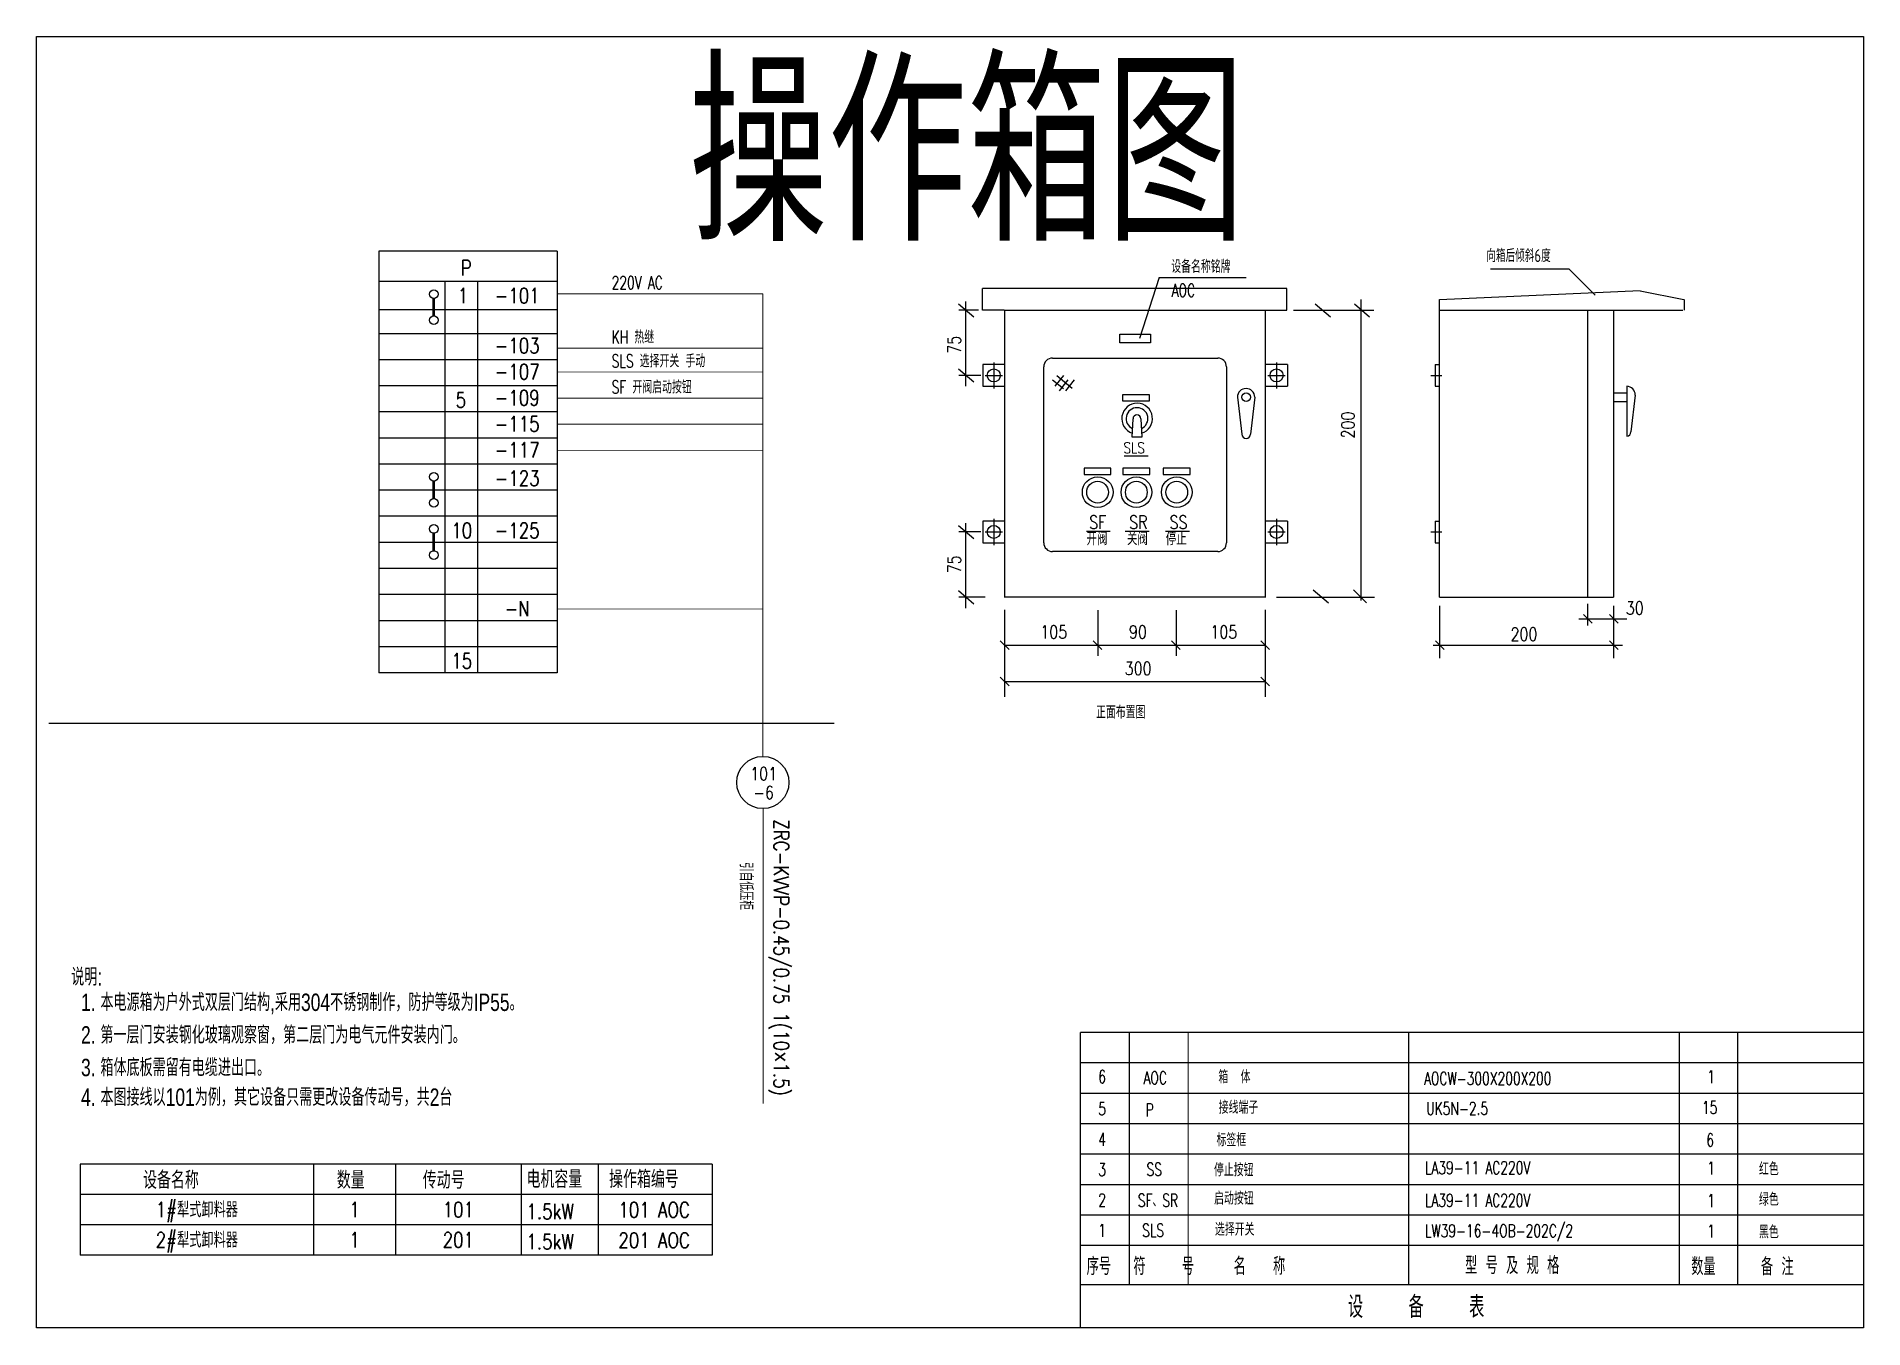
# Model space of a CAD drawing. Header units: millimetres. Extents: x 6333 to 49538, y -3842 to 24603.
# Drawn here: x 8410.2 to 8830.2, y -1815.1 to -1518 of the extents above; entities that cross this region are included whole.
import ezdxf
from ezdxf.enums import TextEntityAlignment as Align

# ---------------------------------------------------------------- set-up
doc = ezdxf.new("R2010")
doc.units = ezdxf.units.MM
doc.layers.add('标注-动力', color=7, linetype='Continuous')
doc.styles.add('CIEE01', font='ARR-english.shx', dxfattribs={"width": 0.7, "bigfont": 'hztxt.shx'})
doc.styles.add('CieText1', font='arr-english.shx', dxfattribs={"width": 0.7, "bigfont": 'hztxt.shx'})
doc.styles.add('CIETXT', font='simplex2.shx', dxfattribs={"width": 0.8, "bigfont": 'hztxt.shx'})
doc.styles.add('HZ', font='Simplex2.shx', dxfattribs={"width": 0.75, "bigfont": 'hztxt.shx'})
doc.styles.add('HZTXT', font='romans.shx', dxfattribs={"width": 0.7, "bigfont": 'hztxt.shx'})
doc.styles.add('T', font='tssdeng.shx', dxfattribs={"bigfont": 'tssdchn.shx'})
doc.styles.add('兵', font='simplex2.shx', dxfattribs={"width": 0.8, "bigfont": 'hztxt.shx'})

msp = doc.modelspace()

# ---------------------------------------------------------------- texts
at = {"color": 0, "style": '兵', "width": 0.8}
msp.add_text('操作箱图', height=40, dxfattribs=at).set_placement((8560.14, -1564.93))
at = {"color": 7}
for s, height, style, width, p in [('向箱后倾斜6度', 2.95, 'T', 0.75, (8743.53, -1569.83)), ('P', 3.5, 'HZ', 0.8, (8507.79, -1572.93)), ('设备名称铭牌', 2.95, 'HZTXT', 0.7, (8671.09, -1572.33)), ('220V AC', 2.95, 'HZTXT', 0.7, (8542.45, -1576.06)), ('AOC', 2.95, 'HZTXT', 0.7, (8671.18, -1577.83)), ('1', 3.5, 'HZ', 0.8, (8507.09, -1579.32)), ('KH 热继', 2.95, 'HZTXT', 0.7, (8542.45, -1588.56)), ('SLS 选择开关 手动', 2.95, 'HZTXT', 0.7, (8542.45, -1594.06)), ('5', 3.5, 'HZ', 0.8, (8506.59, -1603.32)), ('SF 开阀启动按钮', 2.95, 'HZTXT', 0.7, (8542.45, -1600.06)), ('SLS', 2.5, 'HZ', 0.8, (8660.13, -1613.82)), ('SF', 3, 'HZ', 0.8, (8652.24, -1631.16)), ('SR', 3, 'HZ', 0.8, (8661.42, -1631.16)), ('SS', 3, 'HZ', 0.8, (8670.71, -1631.16)), ('10', 3.5, 'HZ', 0.8, (8505.59, -1633.32)), ('开阀', 3, 'HZ', 0.8, (8651.63, -1634.97)), ('关阀', 3, 'HZ', 0.8, (8660.92, -1634.97)), ('停止', 3, 'HZ', 0.8, (8669.85, -1634.97)), ('30', 3, 'HZ', 0.8, (8775.6, -1650.92)), ('105', 3, 'HZ', 0.8, (8641, -1656.42)), ('90', 3, 'HZ', 0.8, (8661.37, -1656.42)), ('105', 3, 'HZ', 0.8, (8680.1, -1656.42)), ('200', 3, 'HZ', 0.8, (8749.1, -1656.92)), ('15', 3.5, 'HZ', 0.8, (8505.59, -1663.32)), ('300', 3, 'HZ', 0.8, (8660.4, -1664.81)), ('正面布置图', 2.95, 'HZTXT', 0.7, (8653.8, -1674.83)), ('101', 3, 'CIETXT', 0.8, (8574.3, -1689.03)), ('-6', 3, 'CIETXT', 0.8, (8575.02, -1693.37)), ('说明:', 4, 'CieText1', 0.75, (8418.2, -1736.25)), ('1. 本电源箱为户外式双层门结构,采用304不锈钢制作，防护等级为IP55。', 4, 'CieText1', 0.75, (8420.46, -1742.09)), ('2. 第一层门安装钢化玻璃观察窗，第二层门为电气元件安装内门。', 4, 'CieText1', 0.75, (8420.46, -1749.59)), ('3. 箱体底板需留有电缆进出口。', 4, 'CieText1', 0.75, (8420.46, -1757.09)), ('箱  体', 2.95, 'HZTXT', 0.7, (8681.94, -1758.71)), ('4. 本图接线以101为例，其它设备只需更改设备传动号，共2台', 4, 'CieText1', 0.75, (8420.46, -1763.91)), ('6', 2.95, 'HZTXT', 0.7, (8654.31, -1758.67)), ('AOC', 2.95, 'HZTXT', 0.7, (8664.71, -1758.94)), ('AOCW-300X200X200', 2.95, 'HZTXT', 0.7, (8729.2, -1759.08)), ('1', 2.95, 'HZTXT', 0.7, (8794.31, -1758.71)), ('5', 2.95, 'HZTXT', 0.7, (8654.31, -1766.07)), ('P', 2.95, 'HZTXT', 0.7, (8665.21, -1766.34)), ('接线端子', 2.95, 'HZTXT', 0.7, (8682.01, -1765.72)), ('UK5N-2.5', 2.95, 'HZTXT', 0.7, (8729.7, -1765.98)), ('15', 2.95, 'HZTXT', 0.7, (8793.11, -1765.75)), ('4', 2.95, 'HZTXT', 0.7, (8654.31, -1773.07)), ('标签框', 2.95, 'HZTXT', 0.7, (8681.51, -1773.22)), ('6', 2.95, 'HZTXT', 0.7, (8794.11, -1773.25)), ('3', 2.95, 'HZTXT', 0.7, (8654.31, -1780.07)), ('SS', 2.95, 'HZTXT', 0.7, (8665.41, -1780)), ('停止按钮', 2.95, 'HZTXT', 0.7, (8680.92, -1780.12)), ('LA39-11 AC220V', 2.95, 'HZTXT', 0.7, (8729.4, -1779.63)), ('1', 2.95, 'HZTXT', 0.7, (8794.31, -1779.71)), ('红色', 2.95, 'HZTXT', 0.7, (8806.21, -1779.88)), ('2', 2.95, 'HZTXT', 0.7, (8654.31, -1787.07)), ('SF、SR', 2.95, 'HZTXT', 0.7, (8663.41, -1787.13)), ('启动按钮', 2.95, 'HZTXT', 0.7, (8680.95, -1786.64)), ('LA39-11 AC220V', 2.95, 'HZTXT', 0.7, (8729.4, -1787.13)), ('1', 2.95, 'HZTXT', 0.7, (8794.31, -1787.21)), ('绿色', 2.95, 'HZTXT', 0.7, (8806.21, -1786.88)), ('1', 2.95, 'HZTXT', 0.7, (8654.31, -1794.07)), ('SLS', 2.95, 'HZTXT', 0.7, (8664.41, -1794)), ('选择开关', 2.95, 'HZTXT', 0.7, (8681.14, -1793.77)), ('LW39-16-4OB-202C/2', 2.95, 'HZTXT', 0.7, (8729.4, -1794.13)), ('1', 2.95, 'HZTXT', 0.7, (8794.31, -1794.21)), ('黑色', 2.95, 'HZTXT', 0.7, (8806.21, -1794.38)), ('序号', 4, 'HZTXT', 0.7, (8651.66, -1802.81)), ('符    号', 4, 'HZTXT', 0.7, (8662.39, -1802.81)), ('名   称', 4, 'HZTXT', 0.7, (8685.44, -1802.79)), ('型 号 及 规 格 ', 4, 'HZTXT', 0.7, (8738.64, -1802.61)), ('数量', 4, 'HZTXT', 0.7, (8790.65, -1802.85)), ('备 注', 4, 'HZTXT', 0.7, (8806.66, -1802.89)), ('设    备    表', 5, 'HZTXT', 0.7, (8711.71, -1812.67))]:
    msp.add_text(s, height=height, dxfattribs=dict(at, style=style, width=width)).set_placement(p)
at = {"color": 7, "style": 'HZ', "width": 0.8}
for s, p in [('-101', (8520.74, -1577.57)), ('-103', (8520.74, -1589.07)), ('-107', (8520.74, -1595.07)), ('-109', (8520.74, -1601.07)), ('-115', (8520.74, -1607.07)), ('-117', (8520.74, -1613.07)), ('-123', (8520.74, -1619.57)), ('-125', (8520.74, -1631.57)), ('-N', (8520.74, -1649.57))]:
    msp.add_text(s, height=3.5, dxfattribs=at).set_placement(p, align=Align.MIDDLE_CENTER)
at = {"color": 7}
for s, height, rotation, style, width, p in [('75', 3, 90, 'HZ', 0.8, (8622.7, -1590.91)), ('200', 3, 90, 'HZ', 0.8, (8713.2, -1610.41)), ('75', 3, 90, 'HZ', 0.8, (8622.7, -1641.41)), ('ZRC-KVVP-0.45/0.75 1(10×1.5)', 3.5, 270, 'CIETXT', 0.8, (8579.7, -1698.02)), ('引自低压柜', 3, 270, 'CIEE01', 0.7, (8571.88, -1707.85))]:
    msp.add_text(s, height=height, rotation=rotation, dxfattribs=dict(at, style=style, width=width)).set_placement(p)
at = {"color": 0, "style": '兵', "width": 0.8}
for s, p in [('设备名称', (8441.13, -1782.98)), ('数量', (8482.47, -1782.98)), ('传动号', (8503.83, -1782.98)), ('电机容量', (8529.28, -1782.79)), ('操作箱编号', (8549.87, -1782.79))]:
    msp.add_text(s, height=4, dxfattribs=at).set_placement(p, align=Align.CENTER)
at = {"color": 4, "style": '兵', "width": 0.8}
for s, p in [('1#犁式卸料器', (8447.08, -1787.78)), ('1', (8483.35, -1787.78)), ('101', (8507.2, -1787.78)), ('2#犁式卸料器', (8447.08, -1794.75)), ('1', (8483.35, -1794.75)), ('201', (8507.2, -1794.75))]:
    msp.add_text(s, height=3.5, dxfattribs=at).set_placement(p, align=Align.MIDDLE_CENTER)
for p in [(8522.88, -1789.95), (8522.88, -1796.91)]:
    msp.add_text('1.5kW', height=3.5, dxfattribs=at).set_placement(p)
at = {"color": 3, "style": '兵', "width": 0.8}
for s, p in [('101 AOC', (8552.22, -1787.83)), ('201 AOC', (8552.22, -1794.83))]:
    msp.add_text(s, height=3.5, dxfattribs=at).set_placement(p, align=Align.MIDDLE_CENTER)

# ---------------------------------------------------------------- blocks, each defined once
blk = doc.blocks.new('ZZ')
for centre, radius in [((0.08, 0), 3.53), ((0.06, 0), 2.5)]:
    blk.add_circle(centre, radius)

# ---------------------------------------------------------------- linework, layer by layer
at = {"color": 7}
for p, q in [((8529.89, -1567.32), (8488.89, -1567.32)), ((8488.89, -1567.32), (8488.89, -1664.32)), ((8529.89, -1567.32), (8529.89, -1664.32)), ((8529.89, -1574.32), (8488.89, -1574.32)), ((8504.09, -1574.32), (8504.09, -1664.32)), ((8511.59, -1574.32), (8511.59, -1664.32)), ((8668.3, -1573.42), (8663.8, -1587.42)), ((8668.3, -1573.42), (8688.3, -1573.42)), ((8744.52, -1571.42), (8762.52, -1571.42)), ((8762.52, -1571.42), (8768.52, -1577.42)), ((8623.8, -1578.92), (8623.8, -1598.42)), ((8627.7, -1580.91), (8627.7, -1575.91)), ((8697.7, -1575.91), (8627.7, -1575.91)), ((8697.7, -1580.91), (8697.7, -1575.91)), ((8714.7, -1578.42), (8714.7, -1647.71)), ((8732.8, -1578.43), (8778.88, -1576.37)), ((8732.8, -1580.92), (8732.8, -1578.43)), ((8778.92, -1576.42), (8788.92, -1578.42)), ((8789.02, -1578.42), (8789.02, -1580.92)), ((8529.89, -1580.82), (8488.89, -1580.82)), ((8622.2, -1579.41), (8625.7, -1582.41)), ((8626.8, -1580.92), (8622.3, -1580.92)), ((8632.7, -1580.91), (8627.7, -1580.91)), ((8692.7, -1580.91), (8697.7, -1580.91)), ((8699.2, -1580.91), (8717.7, -1580.91)), ((8704.2, -1579.41), (8707.7, -1582.41)), ((8713.2, -1579.41), (8716.7, -1582.41)), ((8732.8, -1580.92), (8772.8, -1580.92)), ((8732.8, -1646.92), (8732.8, -1580.92)), ((8732.8, -1580.92), (8788.7, -1580.92)), ((8766.8, -1580.92), (8766.8, -1646.92)), ((8772.8, -1580.92), (8772.8, -1646.92)), ((8529.89, -1586.32), (8488.89, -1586.32)), ((8659.3, -1588.42), (8659.3, -1586.42)), ((8659.3, -1586.42), (8666.3, -1586.42)), ((8666.3, -1586.42), (8666.3, -1588.42)), ((8666.3, -1588.42), (8659.3, -1588.42)), ((8529.89, -1592.32), (8488.89, -1592.32)), ((8622.2, -1594.41), (8625.7, -1597.41)), ((8627.3, -1595.92), (8622.3, -1595.92)), ((8632.8, -1593.42), (8627.8, -1593.42)), ((8627.8, -1593.42), (8627.8, -1598.42)), ((8628.3, -1595.92), (8632.3, -1595.92)), ((8630.3, -1592.92), (8630.3, -1598.92)), ((8641.8, -1634.42), (8641.8, -1593.92)), ((8643.8, -1591.92), (8681.8, -1591.92)), ((8646.3, -1595.92), (8644.3, -1598.42)), ((8644.8, -1595.92), (8648.35, -1598.81)), ((8683.8, -1593.92), (8683.8, -1634.42)), ((8697.8, -1593.42), (8692.8, -1593.42)), ((8693.3, -1595.92), (8697.3, -1595.92)), ((8695.3, -1592.92), (8695.3, -1598.92)), ((8697.8, -1593.42), (8697.8, -1598.42)), ((8730.8, -1595.92), (8733.3, -1595.92)), ((8731.8, -1593.42), (8731.8, -1598.42)), ((8731.8, -1593.42), (8732.8, -1593.42)), ((8529.89, -1598.32), (8488.89, -1598.32)), ((8627.8, -1598.42), (8632.8, -1598.42)), ((8643.8, -1596.92), (8646.3, -1598.92)), ((8647.3, -1596.92), (8645.3, -1599.42)), ((8648.8, -1596.92), (8646.8, -1599.42)), ((8692.8, -1598.42), (8697.8, -1598.42)), ((8731.8, -1598.42), (8732.8, -1598.42)), ((8772.8, -1599.92), (8775.8, -1599.92)), ((8775.8, -1598.42), (8775.8, -1609.92)), ((8529.89, -1604.32), (8488.89, -1604.32)), ((8659.86, -1600.35), (8659.86, -1601.75)), ((8666.06, -1600.35), (8659.86, -1600.35)), ((8659.86, -1601.75), (8661.66, -1601.75)), ((8660.66, -1601.75), (8666.06, -1601.75)), ((8666.06, -1601.75), (8666.06, -1600.35)), ((8686.3, -1600.92), (8687.3, -1609.42)), ((8690.3, -1600.92), (8689.3, -1609.42)), ((8772.8, -1601.92), (8775.8, -1601.92)), ((8777.77, -1600.42), (8776.77, -1608.92)), ((8662.11, -1610.09), (8662.31, -1605.89)), ((8664.11, -1605.89), (8664.31, -1610.09)), ((8529.89, -1610.32), (8488.89, -1610.32)), ((8664.31, -1610.09), (8662.11, -1610.09)), ((8529.89, -1616.32), (8488.89, -1616.32)), ((8660.31, -1614.39), (8665.81, -1614.39)), ((8651.04, -1617.27), (8651.04, -1618.67)), ((8657.24, -1617.27), (8651.04, -1617.27)), ((8651.04, -1618.67), (8652.84, -1618.67)), ((8651.84, -1618.67), (8657.24, -1618.67)), ((8657.24, -1618.67), (8657.24, -1617.27)), ((8659.94, -1617.27), (8659.94, -1618.67)), ((8666.14, -1617.27), (8659.94, -1617.27)), ((8659.94, -1618.67), (8661.74, -1618.67)), ((8660.74, -1618.67), (8666.14, -1618.67)), ((8666.14, -1618.67), (8666.14, -1617.27)), ((8669.23, -1617.27), (8669.23, -1618.67)), ((8675.43, -1617.27), (8669.23, -1617.27)), ((8669.23, -1618.67), (8671.03, -1618.67)), ((8670.03, -1618.67), (8675.43, -1618.67)), ((8675.43, -1618.67), (8675.43, -1617.27)), ((8529.89, -1622.32), (8488.89, -1622.32)), ((8529.89, -1628.32), (8488.89, -1628.32)), ((8632.8, -1629.42), (8627.8, -1629.42)), ((8627.8, -1629.42), (8627.8, -1634.42)), ((8630.3, -1628.92), (8630.3, -1634.92)), ((8697.8, -1629.42), (8692.8, -1629.42)), ((8695.3, -1628.92), (8695.3, -1634.92)), ((8697.8, -1629.42), (8697.8, -1634.42)), ((8731.8, -1629.42), (8731.8, -1634.42)), ((8731.8, -1629.42), (8732.8, -1629.42)), ((8622.2, -1630.41), (8625.7, -1633.41)), ((8627.3, -1631.92), (8622.3, -1631.92)), ((8623.8, -1629.92), (8623.8, -1649.42)), ((8628.3, -1631.92), (8632.3, -1631.92)), ((8651.59, -1631.73), (8657.09, -1631.73)), ((8660.49, -1631.73), (8665.99, -1631.73)), ((8669.77, -1631.73), (8675.27, -1631.73)), ((8693.3, -1631.92), (8697.3, -1631.92)), ((8730.8, -1631.92), (8733.3, -1631.92)), ((8529.89, -1634.32), (8488.89, -1634.32)), ((8627.8, -1634.42), (8632.8, -1634.42)), ((8681.8, -1636.42), (8643.8, -1636.42)), ((8692.8, -1634.42), (8697.8, -1634.42)), ((8731.8, -1634.42), (8732.8, -1634.42)), ((8529.89, -1640.32), (8488.89, -1640.32)), ((8529.89, -1646.32), (8488.89, -1646.32)), ((8622.2, -1645.41), (8625.7, -1648.41)), ((8703.74, -1645.21), (8707.24, -1648.21)), ((8712.96, -1645.21), (8715.96, -1648.21)), ((8628.3, -1646.92), (8622.3, -1646.92)), ((8632.8, -1649.81), (8632.8, -1669.81)), ((8654.2, -1649.92), (8654.2, -1660.42)), ((8672.2, -1649.92), (8672.2, -1660.42)), ((8692.7, -1649.81), (8692.7, -1669.81)), ((8695.3, -1646.92), (8717.8, -1646.92)), ((8732.8, -1646.92), (8772.8, -1646.92)), ((8732.8, -1648.92), (8732.8, -1660.92)), ((8766.8, -1648.42), (8766.8, -1653.42)), ((8772.8, -1648.92), (8772.8, -1660.92)), ((8529.89, -1652.32), (8488.89, -1652.32)), ((8764.8, -1651.92), (8775.8, -1651.92)), ((8765.84, -1650.92), (8767.84, -1652.92)), ((8771.84, -1650.92), (8773.84, -1652.92)), ((8529.89, -1658.32), (8488.89, -1658.32)), ((8631.8, -1656.92), (8633.8, -1658.92)), ((8632.8, -1657.92), (8692.7, -1657.92)), ((8653.11, -1656.92), (8655.11, -1658.92)), ((8671.12, -1656.92), (8673.12, -1658.92)), ((8691.7, -1656.92), (8693.7, -1658.92)), ((8731.3, -1657.92), (8774.8, -1657.92)), ((8731.84, -1656.92), (8733.84, -1658.92)), ((8771.84, -1656.92), (8773.84, -1658.92)), ((8529.89, -1664.32), (8488.89, -1664.32)), ((8631.8, -1665.31), (8633.8, -1667.31)), ((8632.8, -1666.31), (8692.7, -1666.31)), ((8691.7, -1665.31), (8693.7, -1667.31)), ((8413.07, -1675.91), (8593.64, -1675.91)), ((8650.23, -1746.97), (8830.23, -1746.97)), ((8650.23, -1753.97), (8830.23, -1753.97)), ((8650.23, -1760.97), (8830.23, -1760.97)), ((8650.23, -1767.97), (8830.23, -1767.97)), ((8650.23, -1774.97), (8830.23, -1774.97)), ((8650.23, -1781.97), (8830.23, -1781.97)), ((8650.23, -1788.97), (8830.23, -1788.97)), ((8650.23, -1795.97), (8830.23, -1795.97)), ((8650.23, -1804.97), (8830.23, -1804.97))]:
    msp.add_line(p, q, dxfattribs=at)
at = {"color": 0}
for p, q in [((8420.23, -1777.36), (8420.23, -1798.28)), ((8473.92, -1777.38), (8473.92, -1798.28)), ((8492.78, -1777.38), (8492.78, -1798.28)), ((8521.63, -1777.36), (8521.63, -1798.28)), ((8539.37, -1777.36), (8539.37, -1798.28)), ((8565.54, -1777.36), (8565.54, -1798.28))]:
    msp.add_line(p, q, dxfattribs=at)
msp.add_lwpolyline([(8410.23, -1517.97), (8830.23, -1517.97), (8830.23, -1814.97), (8410.23, -1814.97)], close=True)
at = {"color": 7}
for points, const_width in [([(8501.55, -1578.22), (8501.55, -1582.22)], 0.6), ([(8692.7, -1646.91), (8692.7, -1580.91), (8632.8, -1580.91), (8632.8, -1646.91), (8692.7, -1646.91)], 0.3), ([(8501.55, -1620.22), (8501.55, -1624.22)], 0.6), ([(8501.55, -1632.22), (8501.55, -1636.22)], 0.6), ([(8577.3, -1695.53), (8577.3, -1763.42)], 0.2), ([(8650.23, -1746.97), (8650.23, -1814.97)], 0.3), ([(8661.49, -1746.97), (8661.49, -1804.97)], 0.3), ([(8674.99, -1746.97), (8674.99, -1804.97)], 0.3), ([(8725.66, -1746.97), (8725.66, -1804.97)], 0.3), ([(8787.93, -1746.97), (8787.93, -1804.97)], 0.3), ([(8801.31, -1746.97), (8801.31, -1804.97)], 0.3)]:
    msp.add_lwpolyline(points, dxfattribs=dict(at, const_width=const_width))
at = {"color": 0}
for points in [[(8565.54, -1777.36), (8420.23, -1777.36)], [(8565.54, -1784.28), (8420.23, -1784.28)], [(8565.54, -1791.28), (8420.23, -1791.28)], [(8565.54, -1798.28), (8420.23, -1798.28)]]:
    msp.add_lwpolyline(points, dxfattribs=at)
at = {"color": 7}
for centre, radius in [((8501.55, -1577.22), 1), ((8501.55, -1583.22), 1), ((8630.3, -1595.92), 1.5), ((8695.3, -1595.92), 1.5), ((8688.3, -1600.92), 1), ((8501.55, -1619.22), 1), ((8501.55, -1625.22), 1), ((8501.55, -1631.22), 1), ((8630.3, -1631.92), 1.5), ((8695.3, -1631.92), 1.5), ((8501.55, -1637.22), 1), ((8577.21, -1689.53), 6)]:
    msp.add_circle(centre, radius, dxfattribs=at)
for centre, radius, start, end in [((8643.8, -1593.92), 2, 90, 180), ((8681.8, -1593.92), 2, 0, 90), ((8688.3, -1600.92), 2, 0, 180), ((8775.77, -1600.42), 2, 0, 87.9525), ((8663.25, -1605.84), 3.53, 287.0361, 251.6144), ((8663.23, -1605.84), 2.5, 293.4003, 245.3381), ((8663.21, -1605.89), 0.9, 0, 180), ((8688.3, -1609.42), 1, 180, 0), ((8775.77, -1608.92), 1, 271.9942, 0), ((8643.8, -1634.42), 2, 180, 270), ((8681.8, -1634.42), 2, 270, 0)]:
    msp.add_arc(centre, radius, start, end, dxfattribs=at)
at = {"layer": '标注-动力'}
msp.add_line((8695.23, -1814.97), (8650.23, -1814.97), dxfattribs=at)
at = {"layer": '标注-动力', "color": 7, "ltscale": 2, "const_width": 0.2}
for points in [[(8529.89, -1577.14), (8577.21, -1577.14)], [(8577.21, -1577.14), (8577.21, -1683.53)], [(8529.89, -1589.64), (8577.21, -1589.64)], [(8529.89, -1595.14), (8577.21, -1595.14)], [(8529.89, -1601.14), (8577.21, -1601.14)], [(8529.89, -1607.14), (8577.21, -1607.14)], [(8529.89, -1613.14), (8577.21, -1613.14)], [(8529.89, -1649.64), (8577.21, -1649.64)]]:
    msp.add_lwpolyline(points, dxfattribs=at)

# ---------------------------------------------------------------- block references
at = {"color": 7}
for p in [(8654.11, -1622.77), (8663.01, -1622.77), (8672.29, -1622.77)]:
    msp.add_blockref('ZZ', p, dxfattribs=at)

msp.set_redraw_order([(e.dxf.handle, doc.entitydb.next_handle()) for e in msp.query("TEXT MTEXT ATTDEF DIMENSION ARC_DIMENSION")])  # texts and dimensions are drawn at this point

doc.saveas('drawing.dxf')
